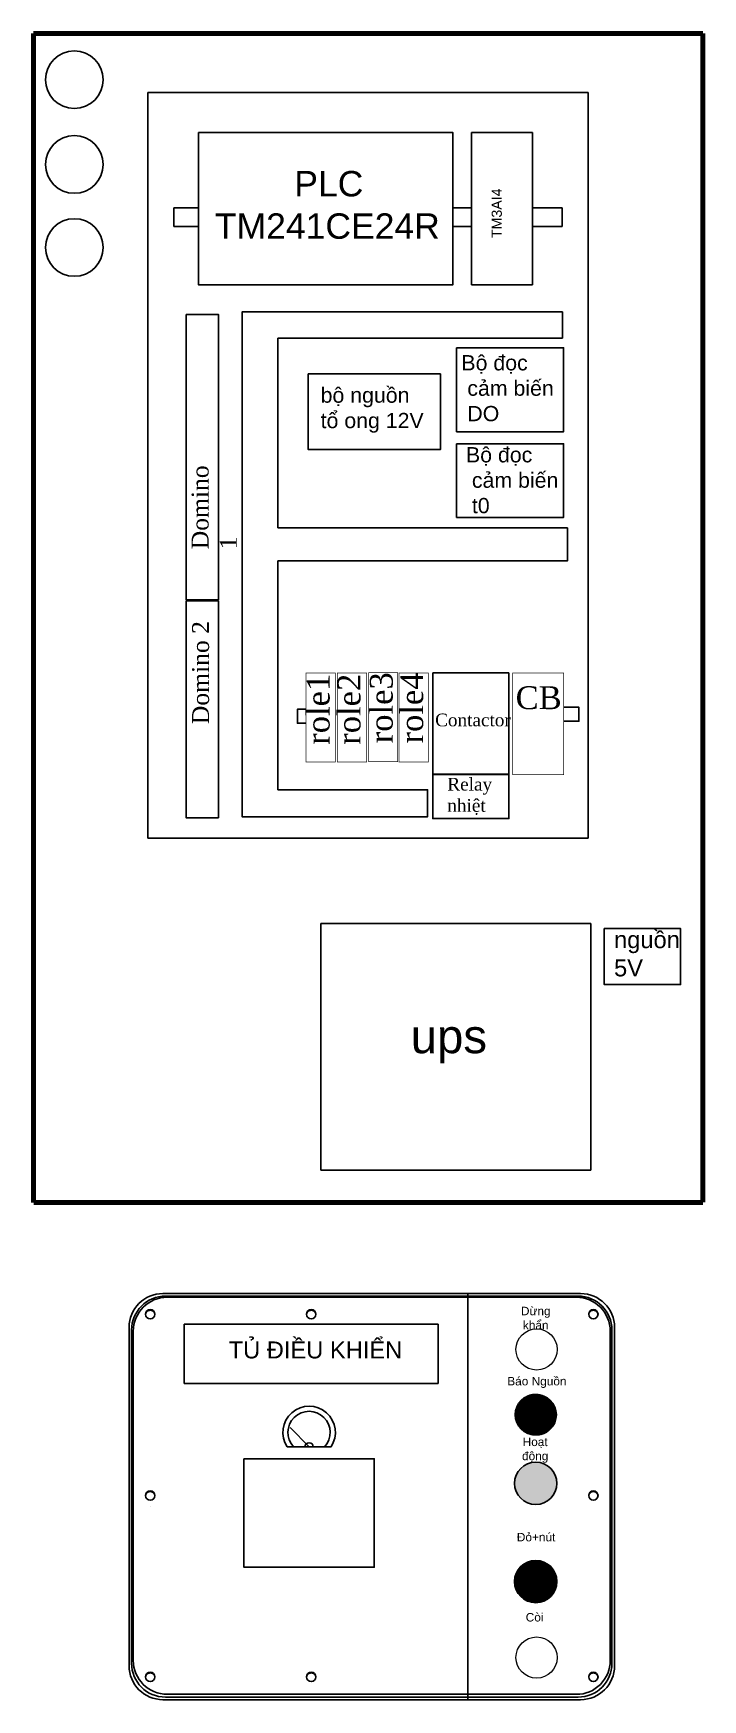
# Model space of a CAD drawing. Header units: inches. Extents: x 425 to 2523, y 1323 to 2367.
# Drawn here: x 2128 to 2523, y 1323 to 2306 of the extents above; entities that cross this region are included whole.
import ezdxf

# ---------------------------------------------------------------- set-up
doc = ezdxf.new("R2010")
doc.units = ezdxf.units.IN
doc.header["$MEASUREMENT"] = 0
doc.linetypes.add('HIDDEN', pattern=[0.375, 0.25, -0.125])
for name, color, linetype in [('2', 7, 'Continuous'), ('5', 5, 'HIDDEN'), ('SYMS', 7, 'Continuous')]:
    doc.layers.add(name, color=color, linetype=linetype)
doc.styles.add('0907', font='arial.ttf', dxfattribs={"height": 20})
doc.styles.add('STYLE1', font='arial.ttf', dxfattribs={"height": 10})
doc.styles.add('WD', font='arial.ttf', dxfattribs={"height": 2.5})

msp = doc.modelspace()

# ---------------------------------------------------------------- texts
at = {"layer": '2', "color": 0, "attachment_point": 1, "style": 'WD'}
for s, insert, char_height, width in [('\\pi68.47419;PLC \\P\\pi21.62733;TM241CE24R', (2213.82, 2225.15), 15, 175.2669), ('{\\fTimes New Roman|b0|i0|c0|p18;\\C0;CB}', (2412.92, 1921.05), 13.5, 42.6249), ('{\\fTimes New Roman|b0|i0|c0|p18;Contactor}', (2365.42, 1904.92), 7.5, 42.6249), ('{\\fTimes New Roman|b0|i0|c0|p18;Relay nhiệt}', (2372.62, 1867), 7.5, 27.375)]:
    msp.add_mtext(s, dxfattribs=dict(at, insert=insert, char_height=char_height, width=width))
at = {"layer": '2', "color": 0, "attachment_point": 1, "rotation": 90, "style": 'WD'}
for s, insert, char_height, width in [('{\\fTimes New Roman|b0|i0|c0|p18;Domino 1}', (2221.73, 2001.91), 10, 56.8332), ('{\\fTimes New Roman|b0|i0|c0|p18;Domino 2}', (2221.98, 1898.69), 10, 63.7663), ('{\\fTimes New Roman|b0|i0|c0|p18;role3}', (2326.88, 1887.41), 13.5, 20.7972), ('{\\fTimes New Roman|b0|i0|c0|p18;role4}', (2344.86, 1887.29), 13.5, 20.7972), ('{\\fTimes New Roman|b0|i0|c0|p18;role1}', (2289.63, 1886.54), 13.5, 20.7972), ('{\\fTimes New Roman|b0|i0|c0|p18;role2}', (2307.86, 1886.54), 13.5, 20.7972)]:
    msp.add_mtext(s, dxfattribs=dict(at, insert=insert, char_height=char_height, width=width))
at = {"layer": 'SYMS', "insert": (2398.78, 2185.52), "char_height": 6, "attachment_point": 1, "rotation": 90, "style": 'STYLE1'}
msp.add_mtext_dynamic_manual_height_columns('TM3AI4', width=36, gutter_width=30, heights=[0], dxfattribs=at)
at = {"layer": 'SYMS', "char_height": 9, "attachment_point": 1, "style": 'STYLE1'}
for s, insert in [('Bộ đọc\\P cảm biến\\P DO', (2380.93, 2116.48)), ('Bộ đọc\\P cảm biến\\P t0', (2383.63, 2062.19))]:
    msp.add_mtext(s, dxfattribs=dict(at, insert=insert))
at = {"layer": 'SYMS', "attachment_point": 1}
for s, width, gutter_width, heights, insert, char_height, style in [('bộ nguồn tổ ong 12V', 61.5493, 30, [0], (2297.85, 2097.39), 9, 'STYLE1'), ('nguồn 5V', 44.7091, 50, [0], (2471, 1776.5), 10, 'STYLE1'), ('ups', 46.0701, 50, [29.28], (2351, 1724.5), 20, '0907')]:
    msp.add_mtext_dynamic_manual_height_columns(s, width=width, gutter_width=gutter_width, heights=heights, dxfattribs=dict(at, insert=insert, char_height=char_height, style=style))

# ---------------------------------------------------------------- blocks, each defined once
blk = doc.blocks.new('cuatu')
h = blk.add_hatch()
h.set_pattern_fill('ANSI31', color=3)
h.paths.add_polyline_path([(496.16, 308.5, 1), (471.84, 308.5, 1)])
h = blk.add_hatch(color=2)
h.dxf.hatch_style = 1
edge = h.paths.add_edge_path()
edge.add_ellipse((484, 268), major_axis=(-12.5, 0), ratio=0.997996, start_angle=0, end_angle=360)
h = blk.add_hatch()
h.set_pattern_fill('ANSI31', color=1)
edge = h.paths.add_edge_path()
edge.add_ellipse((484, 210.03), major_axis=(-12.5, 0), ratio=0.997996, start_angle=0, end_angle=360)
at = {"color": 4}
for p, q in [((264, 380), (510.5, 380)), ((265.5, 378.5), (509, 378.5)), ((508, 377.79), (266.5, 377.79)), ((244, 160.32), (244, 360)), ((245.5, 161.82), (245.5, 358.5)), ((246.5, 357.79), (246.5, 163.5)), ((276.5, 326.95), (276.5, 361.88)), ((276.5, 361.88), (426.5, 361.88)), ((426.5, 361.88), (426.5, 326.95)), ((528, 163.48), (528, 357.79)), ((529, 161.82), (529, 358.5)), ((530.5, 160.32), (530.5, 360)), ((426.5, 326.95), (276.5, 326.95)), ((426.5, 326.91), (276.5, 326.91)), ((426.5, 326.95), (426.5, 326.91)), ((256.52, 254.32), (256.52, 254.29)), ((264, 140.32), (510.5, 140.32)), ((265.5, 141.82), (509, 141.82)), ((266.5, 143.5), (508, 143.48))]:
    blk.add_line(p, q, dxfattribs=at)
at = {"color": 4, "lineweight": 20}
for centre in [(484.5, 347), (484, 308.5), (484.5, 165.18)]:
    blk.add_circle(centre, 12.16, dxfattribs=at)
at = {"color": 4}
for centre, start, end in [((264, 360), 90, 180), ((265.5, 358.5), 90, 180), ((266.5, 357.79), 90, 180), ((508, 357.79), 0, 90), ((509, 358.5), 0, 90), ((510.5, 360), 0, 90), ((264, 160.32), 180, 270), ((265.5, 161.82), 180, 270), ((266.5, 163.5), 180, 269.99476), ((508, 163.48), 269.99476, 0), ((509, 161.82), 270, 0), ((510.5, 160.32), 270, 0)]:
    blk.add_arc(centre, 20, start, end, dxfattribs=at)
for centre, major_axis in [((256.5, 367.81), (2.75, 0)), ((351.5, 367.81), (-2.75, 0)), ((518, 367.81), (-2.75, 0)), ((484, 268), (-12.5, 0)), ((518, 260.79), (-2.75, 0)), ((484, 210.03), (-12.5, 0)), ((256.5, 153.78), (2.75, 0)), ((351.5, 153.78), (-2.75, 0)), ((518, 153.78), (-2.75, 0))]:
    blk.add_ellipse(centre, major_axis=major_axis, ratio=0.997996, dxfattribs=at)
at = {"color": 4, "extrusion": (0, 0, -1)}
blk.add_ellipse((256.5, 260.79), major_axis=(2.75, 0), ratio=0.997996, dxfattribs=at)
at = {"color": 4}
for points, weights in [([(259.25, 367.65), (259.1, 370.23), (256.5, 370.23), (253.9, 370.23), (253.75, 367.65)], [1, 0.727267865713, 1, 0.727267865712, 1]), ([(259.25, 367.65), (259.1, 370.23), (256.5, 370.23), (253.9, 370.23), (253.75, 367.65)], [1, 0.72719904017, 1, 0.72719904017, 1]), ([(259.24, 367.6), (259.05, 370.14), (256.5, 370.14), (253.95, 370.14), (253.76, 367.6)], [1, 0.733119347019, 1, 0.73311934702, 1]), ([(354.25, 367.65), (354.1, 370.23), (351.5, 370.23), (348.9, 370.23), (348.75, 367.65)], [1, 0.727233666503, 1, 0.7272336665, 1]), ([(354.25, 367.65), (354.1, 370.23), (351.5, 370.23), (348.9, 370.23), (348.75, 367.65)], [1, 0.727210582002, 1, 0.727210582004, 1]), ([(354.24, 367.6), (354.05, 370.14), (351.5, 370.14), (348.95, 370.14), (348.76, 367.6)], [1, 0.733114135782, 1, 0.733114135778, 1]), ([(520.75, 367.65), (520.6, 370.23), (518, 370.23), (515.4, 370.23), (515.25, 367.65)], [1, 0.727202542363, 1, 0.727202542361, 1]), ([(520.75, 367.65), (520.6, 370.23), (518, 370.23), (515.4, 370.23), (515.25, 367.65)], [1, 0.727206044589, 1, 0.727206044592, 1]), ([(520.74, 367.6), (520.55, 370.14), (518, 370.14), (515.45, 370.14), (515.26, 367.6)], [1, 0.73312250947, 1, 0.733122509468, 1]), ([(253.75, 260.63), (253.9, 263.22), (256.5, 263.22), (259.1, 263.22), (259.25, 260.63)], [1, 0.727199039958, 1, 0.727199039957, 1]), ([(253.75, 260.63), (253.9, 263.22), (256.5, 263.22), (259.1, 263.22), (259.25, 260.63)], [1, 0.72720254217, 1, 0.72720254217, 1]), ([(253.76, 260.59), (253.95, 263.13), (256.5, 263.13), (259.05, 263.13), (259.24, 260.59)], [1, 0.733122509427, 1, 0.733122509428, 1]), ([(520.75, 260.63), (520.6, 263.22), (518, 263.22), (515.4, 263.22), (515.25, 260.63)], [1, 0.727199039958, 1, 0.727199039957, 1]), ([(520.75, 260.63), (520.6, 263.22), (518, 263.22), (515.4, 263.22), (515.25, 260.63)], [1, 0.72720254217, 1, 0.72720254217, 1]), ([(520.74, 260.59), (520.55, 263.13), (518, 263.13), (515.45, 263.13), (515.26, 260.59)], [1, 0.733122509427, 1, 0.733122509428, 1]), ([(259.25, 153.62), (259.1, 156.21), (256.5, 156.21), (253.9, 156.21), (253.75, 153.62)], [1, 0.727267866448, 1, 0.727267866449, 1]), ([(259.25, 153.62), (259.1, 156.21), (256.5, 156.21), (253.9, 156.21), (253.75, 153.62)], [1, 0.727199040124, 1, 0.727199040126, 1]), ([(259.24, 153.57), (259.05, 156.11), (256.5, 156.11), (253.95, 156.11), (253.76, 153.57)], [1, 0.733119346775, 1, 0.733119346774, 1]), ([(354.25, 153.62), (354.1, 156.21), (351.5, 156.21), (348.9, 156.21), (348.75, 153.62)], [1, 0.727233666946, 1, 0.727233666949, 1]), ([(354.25, 153.62), (354.1, 156.21), (351.5, 156.21), (348.9, 156.21), (348.75, 153.62)], [1, 0.727187498234, 1, 0.727187498235, 1]), ([(354.24, 153.57), (354.05, 156.11), (351.5, 156.11), (348.95, 156.11), (348.76, 153.57)], [1, 0.733129769259, 1, 0.733129769259, 1]), ([(520.75, 153.62), (520.6, 156.21), (518, 156.21), (515.4, 156.21), (515.25, 153.62)], [1, 0.72720254288, 1, 0.727202542882, 1]), ([(520.75, 153.62), (520.6, 156.21), (518, 156.21), (515.4, 156.21), (515.25, 153.62)], [1, 0.727206044074, 1, 0.727206044075, 1]), ([(520.74, 153.57), (520.55, 156.11), (518, 156.11), (515.45, 156.11), (515.26, 153.57)], [1, 0.733120928185, 1, 0.733120928185, 1])]:
    blk.add_rational_spline(points, weights, degree=2, knots=[0, 0, 0, 0.5, 0.5, 1, 1, 1], dxfattribs=at)
at = {"layer": 'SYMS'}
for p, q in [((444, 140.32), (444, 380)), ((350.25, 289.5), (339, 301)), ((337.29, 289.5), (363.21, 289.5))]:
    blk.add_line(p, q, dxfattribs=at)
blk.add_lwpolyline([(311.75, 282.5), (388.75, 282.5), (388.75, 218.5), (311.75, 218.5)], close=True, dxfattribs=at)
for centre, radius, start, end in [((350.25, 298), 15.5, 326.74357, 213.25643), ((350.25, 298), 12.5, 317.16698, 222.83302), ((350.25, 289.5), 2.5, 0, 180)]:
    blk.add_arc(centre, radius, start, end, dxfattribs=at)
at = {"color": 4, "lineweight": 20, "attachment_point": 5, "style": 'WD'}
for s, insert, char_height, width in [('Dừng khẩn', (484, 365.5), 5, 30.1458), ('TỦ ĐIỀU KHIỂN', (354, 346.66), 10, 102.1733), ('Báo Nguồn', (484.69, 327.55), 5, 48.8772), ('Hoạt động', (483.67, 287.56), 5, 30.1458), ('Đỏ+nút ', (484.22, 236.22), 5, 30.1458), ('Còi', (483.33, 188.93), 5, 30.1458)]:
    blk.add_mtext(s, dxfattribs=dict(at, insert=insert, char_height=char_height, width=width))

# ---------------------------------------------------------------- linework, layer by layer
at = {"layer": '2', "color": 0}
for p, q in [((2364, 1928.88), (2409, 1928.88)), ((2364, 1868.88), (2364, 1928.88))]:
    msp.add_line(p, q, dxfattribs=at)
at = {"layer": '2', "color": 0, "const_width": 0.375}
for points in [[(2289.27, 1928.82), (2306.52, 1928.82), (2306.52, 1876.32), (2289.27, 1876.32)], [(2307.78, 1928.82), (2325.03, 1928.82), (2325.03, 1876.32), (2307.78, 1876.32)], [(2326.15, 1929), (2343.4, 1929), (2343.4, 1876.5), (2326.15, 1876.5)], [(2344.12, 1928.88), (2361.38, 1928.88), (2361.38, 1876.38), (2344.12, 1876.38)], [(2411.25, 1928.88), (2441.25, 1928.88), (2441.25, 1868.88), (2411.25, 1868.88)]]:
    msp.add_lwpolyline(points, close=True, dxfattribs=at)
at = {"layer": '5', "lineweight": 211}
for p, q in [((2128.31, 1616.39), (2128.31, 2306.39)), ((2128.31, 2306.39), (2523.31, 2306.39)), ((2523.31, 2306.39), (2523.31, 1616.39)), ((2523.31, 1616.39), (2128.31, 1616.39))]:
    msp.add_line(p, q, dxfattribs=at)
at = {"layer": 'SYMS', "color": 1}
for p, q in [((2195.81, 2271.39), (2455.81, 2271.39)), ((2195.81, 1831.39), (2195.81, 2271.39)), ((2455.81, 2271.39), (2455.81, 1831.39)), ((2455.81, 1831.39), (2195.81, 1831.39))]:
    msp.add_line(p, q, dxfattribs=at)
at = {"layer": 'SYMS'}
for p, q in [((2386.81, 2157.89), (2386.81, 2247.89)), ((2386.81, 2247.89), (2422.81, 2247.89)), ((2422.81, 2247.89), (2422.81, 2157.89)), ((2422.81, 2157.89), (2386.81, 2157.89)), ((2409, 1928.88), (2364, 1928.88)), ((2364, 1928.88), (2364, 1900)), ((2409, 1928.88), (2409, 1868.88)), ((2364, 1869.25), (2409, 1869.25))]:
    msp.add_line(p, q, dxfattribs=at)
for points in [[(2225.81, 2247.89), (2375.81, 2247.89), (2375.81, 2157.89), (2225.81, 2157.89)], [(2218.5, 2140.5), (2237.5, 2140.5), (2237.5, 1972.11), (2218.5, 1972.11)], [(2378.05, 2120.83), (2441.19, 2120.83), (2441.19, 2071.26), (2378.05, 2071.26)], [(2290.5, 2105.37), (2368.5, 2105.37), (2368.5, 2060.77), (2290.5, 2060.77)], [(2378.05, 2064.19), (2441.19, 2064.19), (2441.19, 2020.69), (2378.05, 2020.69)], [(2218.5, 1971.5), (2237.5, 1971.5), (2237.5, 1843.5), (2218.5, 1843.5)], [(2364, 1868.88), (2409, 1868.88), (2409, 1843), (2364, 1843)], [(2298, 1781), (2457.24, 1781), (2457.24, 1635.5), (2298, 1635.5)], [(2465.24, 1778), (2510.24, 1778), (2510.24, 1745), (2465.24, 1745)]]:
    msp.add_lwpolyline(points, close=True, dxfattribs=at)
for points in [[(2225.81, 2192.39), (2211.31, 2192.39), (2211.31, 2203.39), (2225.81, 2203.39)], [(2375.81, 2203.39), (2386.81, 2203.39)], [(2422.81, 2203.39), (2440.31, 2203.39), (2440.31, 2192.39), (2422.81, 2192.39)], [(2386.81, 2192.39), (2375.81, 2192.39)], [(2272.5, 1844), (2251.5, 1844), (2251.5, 2142), (2272.5, 2142)], [(2272.5, 2142), (2440.5, 2142), (2440.5, 2126.5), (2272.5, 2126.5)], [(2272.5, 2126.5), (2272.5, 2014.5)], [(2272.5, 2014.5), (2443.5, 2014.5), (2443.5, 1995), (2272.5, 1995)], [(2272.5, 1995), (2272.5, 1860)], [(2441.25, 1908.62), (2450.27, 1908.62), (2450.27, 1900.37), (2441.25, 1900.37)], [(2289.27, 1899.19), (2284.15, 1899.19), (2284.15, 1907.44), (2289.27, 1907.44)], [(2272.5, 1860), (2361, 1860), (2361, 1844), (2272.5, 1844)]]:
    msp.add_lwpolyline(points, dxfattribs=at)
for centre in [(2152.5, 2279), (2152.5, 2229), (2152.5, 2180)]:
    msp.add_circle(centre, 17, dxfattribs=at)

# ---------------------------------------------------------------- block references
msp.add_blockref('cuatu', (1940.79, 1182.64), dxfattribs=at)

msp.set_redraw_order([(e.dxf.handle, doc.entitydb.next_handle()) for e in msp.query("TEXT MTEXT ATTDEF DIMENSION ARC_DIMENSION")])  # texts and dimensions are drawn at this point

doc.saveas('drawing.dxf')
